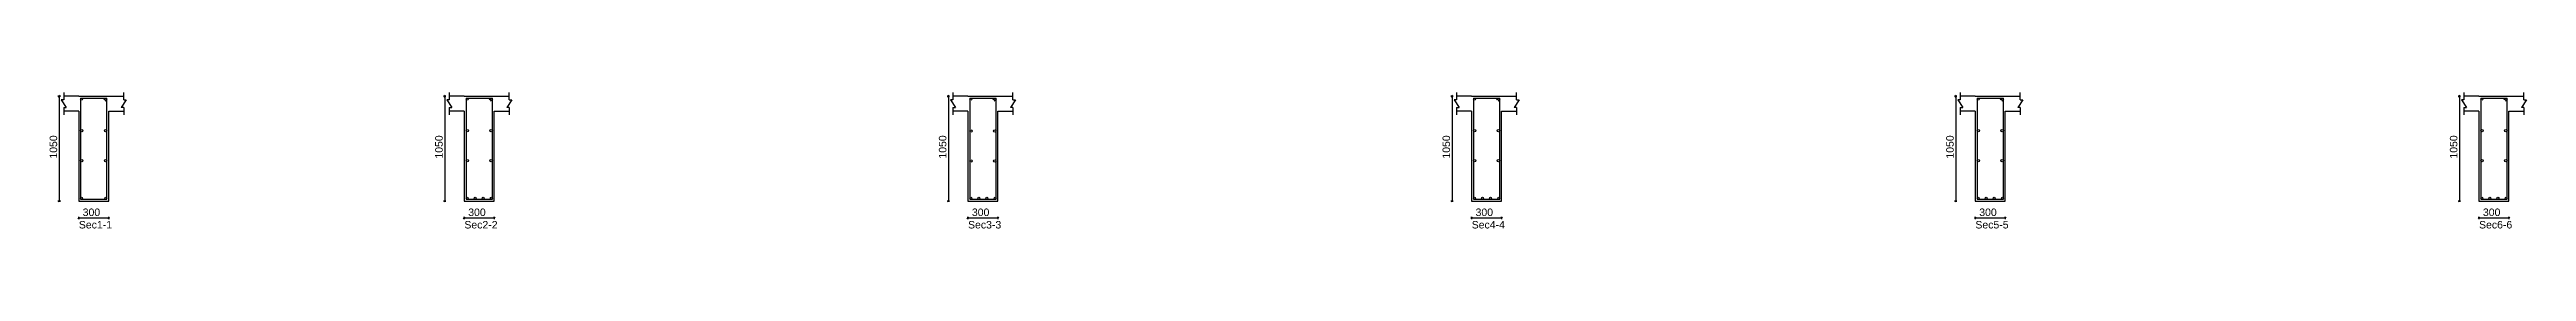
# Model space of a CAD drawing. Extents: x 0 to 98, y 3 to 248.
# Drawn here: x 41.22 to 65.96, y 121.1 to 122.47 of the extents above; entities that cross this region are included whole.
import ezdxf

# ---------------------------------------------------------------- set-up
doc = ezdxf.new("R2010")
doc.units = 0
for name, color, linetype in [('Beam_Cross_Label', 4, 'CONTINUOUS'), ('Beam_CrossSection', 2, 'CONTINUOUS'), ('dim_all', 7, 'CONTINUOUS'), ('main_botbars', 4, 'CONTINUOUS'), ('main_topbars', 4, 'CONTINUOUS'), ('Sidefacebar', 140, 'CONTINUOUS'), ('Stirrup_bar', 1, 'CONTINUOUS')]:
    doc.layers.add(name, color=color, linetype=linetype)
doc.styles.add('STRUDS_Arial', font='ARIAL.TTF', dxfattribs={"height": 0.04})

msp = doc.modelspace()

# ---------------------------------------------------------------- texts
at = {"layer": 'Beam_Cross_Label', "style": 'STRUDS_Arial'}
for s, p in [('Sec1-1', (41.5165, 121.105)), ('Sec2-2', (45.3665, 121.105)), ('Sec3-3', (50.3965, 121.105)), ('Sec4-4', (55.4265, 121.105)), ('Sec5-5', (60.4565, 121.105)), ('Sec6-6', (65.4865, 121.105))]:
    msp.add_text(s, height=0.075, dxfattribs=at).set_placement(p)
at = {"layer": 'dim_all', "style": 'STRUDS_Arial'}
for p in [(41.3, 121.805), (45.15, 121.805), (50.18, 121.805), (55.21, 121.805), (60.24, 121.805), (65.27, 121.805)]:
    msp.add_text('1050', height=0.075, rotation=90, dxfattribs=at).set_placement(p)
for p in [(41.555, 121.23), (45.405, 121.23), (50.435, 121.23), (55.465, 121.23), (60.495, 121.23), (65.525, 121.23)]:
    msp.add_text('300', height=0.075, dxfattribs=at).set_placement(p)

# ---------------------------------------------------------------- linework, layer by layer
at = {"layer": 'Beam_CrossSection'}
for p, q in [((41.365, 122.468), (41.365, 122.393)), ((41.965, 122.393), (41.965, 122.468)), ((45.215, 122.468), (45.215, 122.393)), ((45.815, 122.393), (45.815, 122.468)), ((50.245, 122.468), (50.245, 122.393)), ((50.845, 122.393), (50.845, 122.468)), ((55.275, 122.468), (55.275, 122.393)), ((55.875, 122.393), (55.875, 122.468)), ((60.305, 122.468), (60.305, 122.393)), ((60.905, 122.393), (60.905, 122.468)), ((65.335, 122.468), (65.335, 122.393)), ((65.935, 122.393), (65.935, 122.468)), ((41.365, 122.393), (41.34, 122.393)), ((41.34, 122.393), (41.39, 122.318)), ((41.515, 122.43), (41.365, 122.43)), ((41.365, 122.318), (41.365, 122.243)), ((41.365, 122.318), (41.39, 122.318)), ((41.515, 122.28), (41.365, 122.28)), ((41.515, 122.43), (41.815, 122.43)), ((41.515, 122.43), (41.515, 122.43)), ((41.515, 122.28), (41.515, 121.38)), ((41.815, 122.43), (41.815, 122.43)), ((41.815, 122.43), (41.965, 122.43)), ((41.815, 121.38), (41.815, 122.28)), ((41.815, 122.28), (41.965, 122.28)), ((41.99, 122.393), (41.94, 122.318)), ((41.965, 122.318), (41.94, 122.318)), ((41.965, 122.393), (41.99, 122.393)), ((41.965, 122.318), (41.965, 122.243)), ((45.215, 122.393), (45.19, 122.393)), ((45.19, 122.393), (45.24, 122.318)), ((45.365, 122.43), (45.215, 122.43)), ((45.215, 122.318), (45.215, 122.243)), ((45.215, 122.318), (45.24, 122.318)), ((45.365, 122.28), (45.215, 122.28)), ((45.365, 122.43), (45.665, 122.43)), ((45.365, 122.43), (45.365, 122.43)), ((45.365, 122.28), (45.365, 121.38)), ((45.665, 122.43), (45.665, 122.43)), ((45.665, 122.43), (45.815, 122.43)), ((45.665, 121.38), (45.665, 122.28)), ((45.665, 122.28), (45.815, 122.28)), ((45.84, 122.393), (45.79, 122.318)), ((45.815, 122.318), (45.79, 122.318)), ((45.815, 122.393), (45.84, 122.393)), ((45.815, 122.318), (45.815, 122.243)), ((50.245, 122.393), (50.22, 122.393)), ((50.22, 122.393), (50.27, 122.318)), ((50.395, 122.43), (50.245, 122.43)), ((50.245, 122.318), (50.245, 122.243)), ((50.245, 122.318), (50.27, 122.318)), ((50.395, 122.28), (50.245, 122.28)), ((50.395, 122.43), (50.695, 122.43)), ((50.395, 122.43), (50.395, 122.43)), ((50.395, 122.28), (50.395, 121.38)), ((50.695, 122.43), (50.695, 122.43)), ((50.695, 122.43), (50.845, 122.43)), ((50.695, 121.38), (50.695, 122.28)), ((50.695, 122.28), (50.845, 122.28)), ((50.87, 122.393), (50.82, 122.318)), ((50.845, 122.318), (50.82, 122.318)), ((50.845, 122.393), (50.87, 122.393)), ((50.845, 122.318), (50.845, 122.243)), ((55.275, 122.393), (55.25, 122.393)), ((55.25, 122.393), (55.3, 122.318)), ((55.425, 122.43), (55.275, 122.43)), ((55.275, 122.318), (55.275, 122.243)), ((55.275, 122.318), (55.3, 122.318)), ((55.425, 122.28), (55.275, 122.28)), ((55.425, 122.43), (55.725, 122.43)), ((55.425, 122.43), (55.425, 122.43)), ((55.425, 122.28), (55.425, 121.38)), ((55.725, 122.43), (55.725, 122.43)), ((55.725, 122.43), (55.875, 122.43)), ((55.725, 121.38), (55.725, 122.28)), ((55.725, 122.28), (55.875, 122.28)), ((55.9, 122.393), (55.85, 122.318)), ((55.875, 122.318), (55.85, 122.318)), ((55.875, 122.393), (55.9, 122.393)), ((55.875, 122.318), (55.875, 122.243)), ((60.305, 122.393), (60.28, 122.393)), ((60.28, 122.393), (60.33, 122.318)), ((60.455, 122.43), (60.305, 122.43)), ((60.305, 122.318), (60.305, 122.243)), ((60.305, 122.318), (60.33, 122.318)), ((60.455, 122.28), (60.305, 122.28)), ((60.455, 122.43), (60.755, 122.43)), ((60.455, 122.43), (60.455, 122.43)), ((60.455, 122.28), (60.455, 121.38)), ((60.755, 122.43), (60.755, 122.43)), ((60.755, 122.43), (60.905, 122.43)), ((60.755, 121.38), (60.755, 122.28)), ((60.755, 122.28), (60.905, 122.28)), ((60.93, 122.393), (60.88, 122.318)), ((60.905, 122.318), (60.88, 122.318)), ((60.905, 122.393), (60.93, 122.393)), ((60.905, 122.318), (60.905, 122.243)), ((65.335, 122.393), (65.31, 122.393)), ((65.31, 122.393), (65.36, 122.318)), ((65.485, 122.43), (65.335, 122.43)), ((65.335, 122.318), (65.335, 122.243)), ((65.335, 122.318), (65.36, 122.318)), ((65.485, 122.28), (65.335, 122.28)), ((65.485, 122.43), (65.785, 122.43)), ((65.485, 122.43), (65.485, 122.43)), ((65.485, 122.28), (65.485, 121.38)), ((65.785, 122.43), (65.785, 122.43)), ((65.785, 122.43), (65.935, 122.43)), ((65.785, 121.38), (65.785, 122.28)), ((65.785, 122.28), (65.935, 122.28)), ((65.96, 122.393), (65.91, 122.318)), ((65.935, 122.318), (65.91, 122.318)), ((65.935, 122.393), (65.96, 122.393)), ((65.935, 122.318), (65.935, 122.243)), ((41.515, 121.38), (41.815, 121.38)), ((45.365, 121.38), (45.665, 121.38)), ((50.395, 121.38), (50.695, 121.38)), ((55.425, 121.38), (55.725, 121.38)), ((60.455, 121.38), (60.755, 121.38)), ((65.485, 121.38), (65.785, 121.38))]:
    msp.add_line(p, q, dxfattribs=at)
at = {"layer": 'dim_all'}
for p, q in [((41.32, 122.43), (41.3075, 122.43)), ((41.32, 122.43), (41.3112, 122.421)), ((41.32, 122.43), (41.3289, 122.439)), ((41.32, 122.43), (41.3325, 122.43)), ((41.32, 122.43), (41.32, 121.38)), ((45.17, 122.43), (45.1575, 122.43)), ((45.17, 122.43), (45.1612, 122.421)), ((45.17, 122.43), (45.1789, 122.439)), ((45.17, 122.43), (45.1825, 122.43)), ((45.17, 122.43), (45.17, 121.38)), ((50.2, 122.43), (50.1875, 122.43)), ((50.2, 122.43), (50.1912, 122.421)), ((50.2, 122.43), (50.2089, 122.439)), ((50.2, 122.43), (50.2125, 122.43)), ((50.2, 122.43), (50.2, 121.38)), ((55.23, 122.43), (55.2175, 122.43)), ((55.23, 122.43), (55.2212, 122.421)), ((55.23, 122.43), (55.2389, 122.439)), ((55.23, 122.43), (55.2425, 122.43)), ((55.23, 122.43), (55.23, 121.38)), ((60.26, 122.43), (60.2475, 122.43)), ((60.26, 122.43), (60.2512, 122.421)), ((60.26, 122.43), (60.2689, 122.439)), ((60.26, 122.43), (60.2725, 122.43)), ((60.26, 122.43), (60.26, 121.38)), ((65.29, 122.43), (65.2775, 122.43)), ((65.29, 122.43), (65.2812, 122.421)), ((65.29, 122.43), (65.2989, 122.439)), ((65.29, 122.43), (65.3025, 122.43)), ((65.29, 122.43), (65.29, 121.38)), ((41.32, 121.38), (41.3075, 121.38)), ((41.32, 121.38), (41.3112, 121.371)), ((41.32, 121.38), (41.3289, 121.389)), ((41.32, 121.38), (41.3325, 121.38)), ((41.515, 121.21), (41.5062, 121.201)), ((41.515, 121.21), (41.515, 121.223)), ((41.515, 121.21), (41.5239, 121.219)), ((41.515, 121.21), (41.515, 121.198)), ((41.515, 121.21), (41.815, 121.21)), ((41.815, 121.21), (41.8062, 121.201)), ((41.815, 121.21), (41.815, 121.223)), ((41.815, 121.21), (41.8239, 121.219)), ((41.815, 121.21), (41.815, 121.198)), ((45.17, 121.38), (45.1575, 121.38)), ((45.17, 121.38), (45.1612, 121.371)), ((45.17, 121.38), (45.1789, 121.389)), ((45.17, 121.38), (45.1825, 121.38)), ((45.365, 121.21), (45.3562, 121.201)), ((45.365, 121.21), (45.365, 121.223)), ((45.365, 121.21), (45.3739, 121.219)), ((45.365, 121.21), (45.365, 121.198)), ((45.365, 121.21), (45.665, 121.21)), ((45.665, 121.21), (45.6562, 121.201)), ((45.665, 121.21), (45.665, 121.223)), ((45.665, 121.21), (45.6739, 121.219)), ((45.665, 121.21), (45.665, 121.198)), ((50.2, 121.38), (50.1875, 121.38)), ((50.2, 121.38), (50.1912, 121.371)), ((50.2, 121.38), (50.2089, 121.389)), ((50.2, 121.38), (50.2125, 121.38)), ((50.395, 121.21), (50.3862, 121.201)), ((50.395, 121.21), (50.395, 121.223)), ((50.395, 121.21), (50.4039, 121.219)), ((50.395, 121.21), (50.395, 121.198)), ((50.395, 121.21), (50.695, 121.21)), ((50.695, 121.21), (50.6862, 121.201)), ((50.695, 121.21), (50.695, 121.223)), ((50.695, 121.21), (50.7039, 121.219)), ((50.695, 121.21), (50.695, 121.198)), ((55.23, 121.38), (55.2175, 121.38)), ((55.23, 121.38), (55.2212, 121.371)), ((55.23, 121.38), (55.2389, 121.389)), ((55.23, 121.38), (55.2425, 121.38)), ((55.425, 121.21), (55.4162, 121.201)), ((55.425, 121.21), (55.425, 121.223)), ((55.425, 121.21), (55.4339, 121.219)), ((55.425, 121.21), (55.425, 121.198)), ((55.425, 121.21), (55.725, 121.21)), ((55.725, 121.21), (55.7162, 121.201)), ((55.725, 121.21), (55.725, 121.223)), ((55.725, 121.21), (55.7339, 121.219)), ((55.725, 121.21), (55.725, 121.198)), ((60.26, 121.38), (60.2475, 121.38)), ((60.26, 121.38), (60.2512, 121.371)), ((60.26, 121.38), (60.2689, 121.389)), ((60.26, 121.38), (60.2725, 121.38)), ((60.455, 121.21), (60.4462, 121.201)), ((60.455, 121.21), (60.455, 121.223)), ((60.455, 121.21), (60.4639, 121.219)), ((60.455, 121.21), (60.455, 121.198)), ((60.455, 121.21), (60.755, 121.21)), ((60.755, 121.21), (60.7462, 121.201)), ((60.755, 121.21), (60.755, 121.223)), ((60.755, 121.21), (60.7639, 121.219)), ((60.755, 121.21), (60.755, 121.198)), ((65.29, 121.38), (65.2775, 121.38)), ((65.29, 121.38), (65.2812, 121.371)), ((65.29, 121.38), (65.2989, 121.389)), ((65.29, 121.38), (65.3025, 121.38)), ((65.485, 121.21), (65.4762, 121.201)), ((65.485, 121.21), (65.485, 121.223)), ((65.485, 121.21), (65.4939, 121.219)), ((65.485, 121.21), (65.485, 121.198)), ((65.485, 121.21), (65.785, 121.21)), ((65.785, 121.21), (65.7762, 121.201)), ((65.785, 121.21), (65.785, 121.223)), ((65.785, 121.21), (65.7939, 121.219)), ((65.785, 121.21), (65.785, 121.198))]:
    msp.add_line(p, q, dxfattribs=at)
at = {"layer": 'main_botbars'}
for centre in [(41.5438, 121.409), (41.7863, 121.409), (45.3938, 121.409), (45.4746, 121.409), (45.5554, 121.409), (45.6362, 121.409), (50.4238, 121.409), (50.5046, 121.409), (50.5854, 121.409), (50.6663, 121.409), (55.4538, 121.409), (55.5346, 121.409), (55.6154, 121.409), (55.6963, 121.409), (60.4838, 121.409), (60.5646, 121.409), (60.6454, 121.409), (60.7263, 121.409), (65.5138, 121.409), (65.5946, 121.409), (65.6755, 121.409), (65.7563, 121.409)]:
    msp.add_circle(centre, 0.01, dxfattribs=at)
at = {"layer": 'main_topbars'}
for centre in [(41.5438, 122.401), (41.7863, 122.401), (45.3938, 122.401), (45.6363, 122.401), (50.4238, 122.401), (50.6663, 122.401), (55.4538, 122.401), (55.6963, 122.401), (60.4838, 122.401), (60.7263, 122.401), (65.5138, 122.401), (65.7563, 122.401)]:
    msp.add_circle(centre, 0.01, dxfattribs=at)
at = {"layer": 'Sidefacebar'}
for centre in [(41.546, 122.085), (41.784, 122.085), (45.396, 122.085), (45.634, 122.085), (50.426, 122.081), (50.664, 122.081), (55.456, 122.085), (55.694, 122.085), (60.486, 122.085), (60.724, 122.085), (65.516, 122.085), (65.754, 122.085), (41.546, 121.785), (41.784, 121.785), (45.396, 121.785), (45.634, 121.785), (50.426, 121.781), (50.664, 121.781), (55.456, 121.785), (55.694, 121.785), (60.486, 121.785), (60.724, 121.785), (65.516, 121.785), (65.754, 121.785)]:
    msp.add_circle(centre, 0.012, dxfattribs=at)
at = {"layer": 'Stirrup_bar'}
for p, q in [((41.5338, 122.411), (41.5338, 121.399)), ((41.5338, 122.411), (41.7963, 122.411)), ((41.7792, 122.408), (41.765, 122.394)), ((41.7933, 122.394), (41.7792, 122.38)), ((41.7963, 121.399), (41.7963, 122.411)), ((45.3838, 122.411), (45.3838, 121.399)), ((45.3838, 122.411), (45.6463, 122.411)), ((45.6292, 122.408), (45.615, 122.394)), ((45.6433, 122.394), (45.6292, 122.38)), ((45.6463, 121.399), (45.6463, 122.411)), ((50.4138, 122.411), (50.4138, 121.399)), ((50.4138, 122.411), (50.6763, 122.411)), ((50.6592, 122.408), (50.6451, 122.394)), ((50.6733, 122.394), (50.6592, 122.38)), ((50.6763, 121.399), (50.6763, 122.411)), ((55.4438, 122.411), (55.4438, 121.399)), ((55.4438, 122.411), (55.7063, 122.411)), ((55.6892, 122.408), (55.6751, 122.394)), ((55.7033, 122.394), (55.6892, 122.38)), ((55.7063, 121.399), (55.7063, 122.411)), ((60.4738, 122.411), (60.4738, 121.399)), ((60.4738, 122.411), (60.7363, 122.411)), ((60.7192, 122.408), (60.7051, 122.394)), ((60.7333, 122.394), (60.7192, 122.38)), ((60.7363, 121.399), (60.7363, 122.411)), ((65.5038, 122.411), (65.5038, 121.399)), ((65.5038, 122.411), (65.7663, 122.411)), ((65.7492, 122.408), (65.7351, 122.394)), ((65.7633, 122.394), (65.7492, 122.38)), ((65.7663, 121.399), (65.7663, 122.411)), ((41.5338, 121.399), (41.7963, 121.399)), ((45.3838, 121.399), (45.6463, 121.399)), ((50.4138, 121.399), (50.6763, 121.399)), ((55.4438, 121.399), (55.7063, 121.399)), ((60.4738, 121.399), (60.7363, 121.399)), ((65.5038, 121.399), (65.7663, 121.399))]:
    msp.add_line(p, q, dxfattribs=at)

msp.set_redraw_order([(e.dxf.handle, doc.entitydb.next_handle()) for e in msp.query("TEXT MTEXT ATTDEF DIMENSION ARC_DIMENSION")])  # texts and dimensions are drawn at this point

doc.saveas('drawing.dxf')
